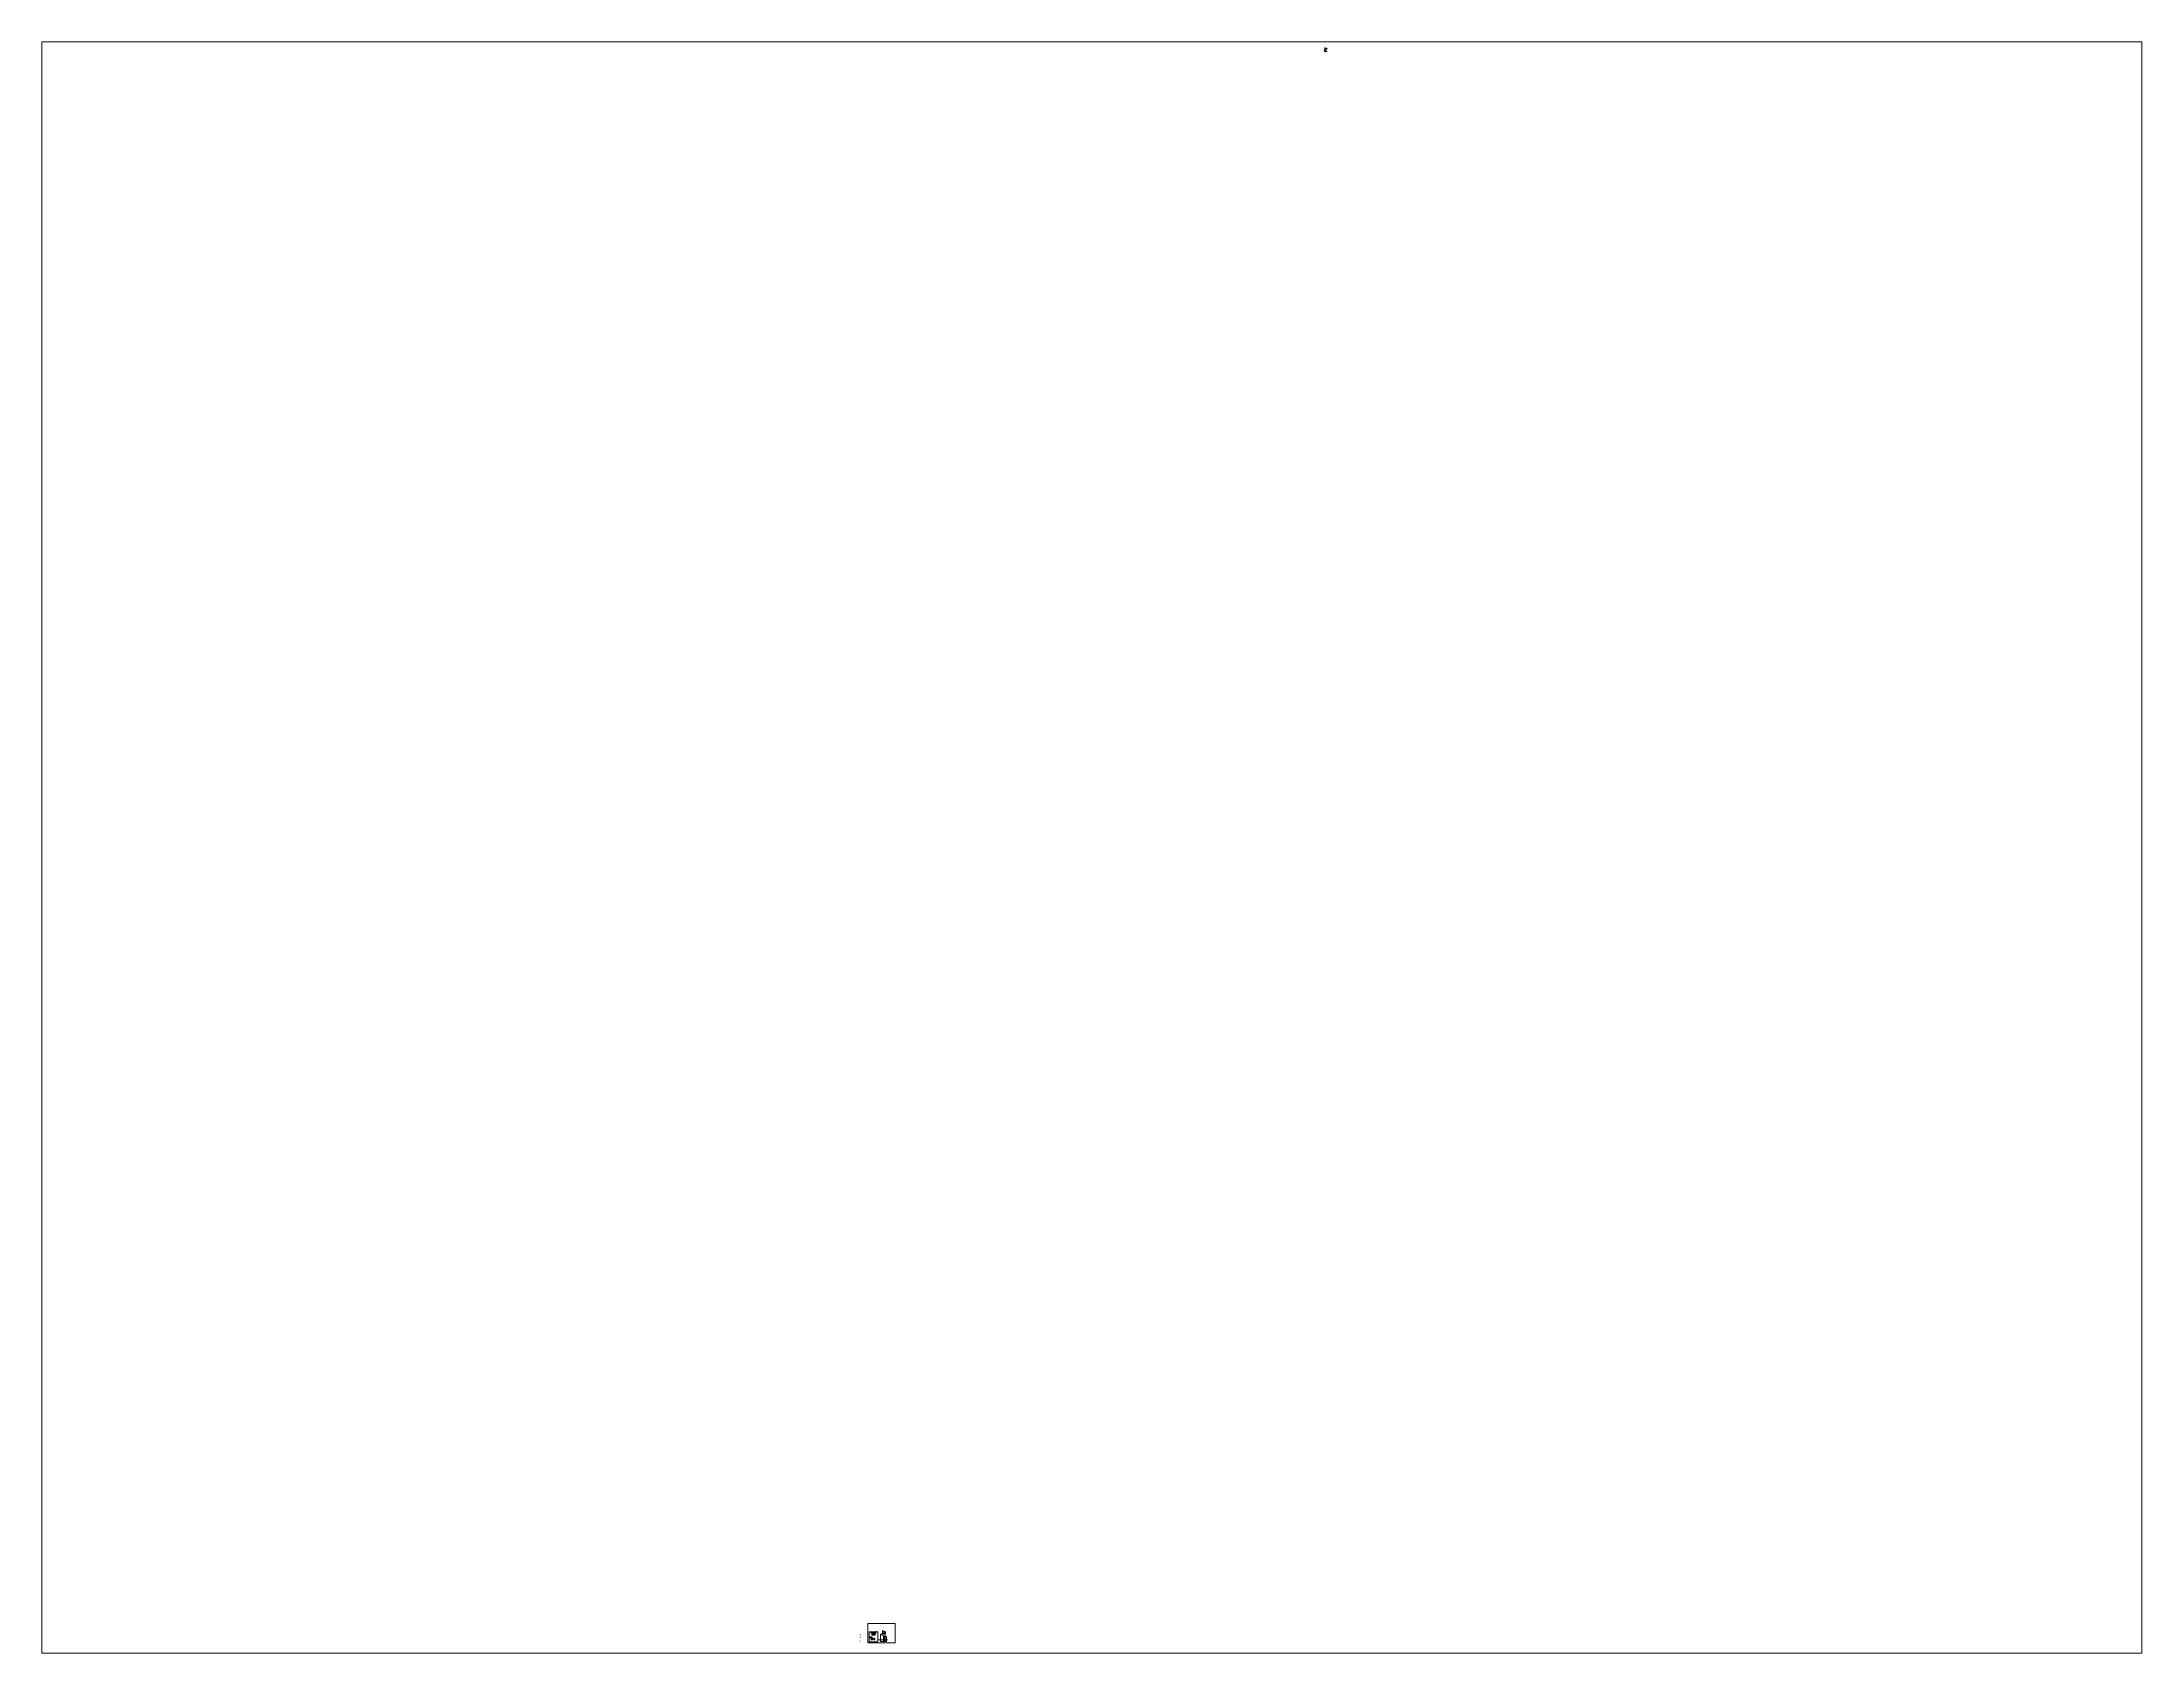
# Paper-space layout 'Layout1' of a CAD drawing. Extents: x 1.08 to 9.68, y 0.82 to 7.42.
# The model-space entities are those that its viewports show. They can reach past a viewport. Long polylines and large blocks are cut down to what shows.
import ezdxf
from ezdxf import colors
from ezdxf.entities.mleader import LeaderData, LeaderLine
from ezdxf.math import Vec2, Vec3

# ---------------------------------------------------------------- set-up
doc = ezdxf.new("R2010")
doc.units = 0
doc.header["$MEASUREMENT"] = 0
doc.header["$PDMODE"] = 35
doc.header["$PDSIZE"] = 20
for name, pattern in [('ACAD_ISO02W100', [15, 12, -3]), ('DASHDOT2', [0.7, 0.5, -0.1, 0, -0.1]), ('DASHED', [0.6, 0.5, -0.1]), ('DASHED2', [0.3, 0.25, -0.05])]:
    doc.linetypes.add(name, pattern=pattern)
doc.layers.get('0').update_dxf_attribs({"linetype": 'CONTINUOUS'})
doc.layers.add('Boundary', color=7, linetype='CONTINUOUS')
doc.layers.add('VIEWPORTS', color=7, linetype='CONTINUOUS')
doc.styles.add('Annotative', font='txt.shx', dxfattribs={"height": 200})
doc.styles.add('MtXpl_arial_ttf_shx', font='arial.ttf.shx')
doc.styles.get("Standard").update_dxf_attribs({"font": 'arial.ttf', "height": 200})

msp = doc.modelspace()

# ---------------------------------------------------------------- linework, layer by layer
at = {"color": 7, "linetype": 'Continuous', "lineweight": 0}
for p, q in [((1413033, 4937304, 491), (1417870, 4937304, 491)), ((1413053, 4940206, 491), (1413053, 4936866, 491)), ((1413053, 4940206, 491), (1417890, 4940206, 491)), ((1413054, 4937800, 491), (1417890, 4937800, 491)), ((1413474, 4939596, 491), (1413215, 4939356, 491)), ((1413631, 4940206, 491), (1413631, 4936866, 491)), ((1413995, 4939482, 491), (1413759, 4939536, 491)), ((1414169, 4939379, 491), (1413995, 4939482, 491)), ((1414167, 4940206, 491), (1414167, 4936866, 491)), ((1414445, 4939232, 491), (1414169, 4939379, 491)), ((1414647, 4939186, 491), (1414445, 4939232, 491)), ((1414667, 4940206, 491), (1414667, 4936866, 491)), ((1415166, 4940206, 491), (1415168, 4936866, 491)), ((1415646, 4940206, 491), (1415646, 4936866, 491)), ((1415957, 4940206, 491), (1415957, 4936866, 491)), ((1416497, 4940206, 491), (1416497, 4936866, 491)), ((1416969, 4940206, 491), (1416969, 4936866, 491)), ((1417155, 4939079, 491), (1417882, 4938854, 491)), ((1417890, 4940206, 491), (1417890, 4936866, 491)), ((8536, 22054), (18210, 22054)), ((8577, 27858), (8577, 21178)), ((8577, 27858), (18250, 27858)), ((8578, 23046), (18251, 23046)), ((9418, 26638), (8901, 26158)), ((9732, 27858), (9732, 21178)), ((10460, 26410), (9989, 26518)), ((10808, 26204), (10460, 26410)), ((10804, 27858), (10804, 21178)), ((11361, 25910), (10808, 26204)), ((11764, 25818), (11361, 25910)), ((11805, 27858), (11805, 21178)), ((12803, 27858), (12806, 21178)), ((13762, 27858), (13762, 21178)), ((14384, 27858), (14384, 21178)), ((15464, 27858), (15464, 21178)), ((16408, 27858), (16408, 21178)), ((16781, 25604), (18235, 25154)), ((18250, 27858), (18250, 21178)), ((56566, 6076), (28473, 6076)), ((35531, 24076), (35531, 1455)), ((35531, 24076), (35531, 1455)), ((35531, 1455), (54351, 1455)), ((51332, 26178), (37934, 26178)), ((41131, 35178), (41131, 23868)), ((41131, 35178), (41131, 23868)), ((41131, 23868), (50541, 23868)), ((44744, 19096), (44744, 1455)), ((44744, 14116), (44744, 1455)), ((45738, 32688), (45738, 23868)), ((45738, 30198), (45738, 23868)), ((46760, 32698), (46760, 23868)), ((46760, 30218), (46760, 23868)), ((46789, 19116), (46789, 1455)), ((46789, 14156), (46789, 1455)), ((48311, 32543), (48311, 23868)), ((48311, 29908), (48311, 23868)), ((49891, 18806), (49891, 1455)), ((49891, 13536), (49891, 1455)), ((50541, 30958), (50541, 23868)), ((50541, 23868), (50541, 26738)), ((54351, 15636), (54351, 1455)), ((54351, 1455), (54351, 7196))]:
    msp.add_line(p, q, dxfattribs=at)
at = {"color": 7, "linetype": 'Continuous', "lineweight": 0, "ltscale": 1000}
for p, q in [((1413053, 4936866, 491), (1417890, 4936866, 491)), ((1413913, 4932502, -453), (1413055, 4932938, -527)), ((1414330, 4932288, -442), (1413913, 4932502, -453)), ((1414816, 4932163, -451), (1414330, 4932288, -442)), ((1415171, 4932126, -478), (1414816, 4932163, -451)), ((8577, 21178), (18250, 21178)), ((10296, 12450, -1888), (8580, 13321, -2036)), ((11131, 12021, -1866), (10296, 12450, -1888)), ((12102, 11771, -1884), (11131, 12021, -1866)), ((12813, 11697, -1938), (12102, 11771, -1884))]:
    msp.add_line(p, q, dxfattribs=at)
at = {"color": 7, "linetype": 'Continuous', "lineweight": 0}
for points, elevation in [([(1416601, 4930000), (1415943, 4930384), (1415189, 4930461), (1414842, 4930785), (1414504, 4930991), (1413824, 4931302), (1413395, 4931412), (1412609, 4931577)], -7400), ([(1412639, 4931592), (1412851, 4932465), (1412950, 4932645), (1413055, 4932938), (1413182, 4933356)], -7400), ([(1416482, 4930247), (1415977, 4930516), (1415540, 4930827), (1415103, 4931172), (1414775, 4931489), (1414556, 4931656), (1414121, 4931882), (1412851, 4932465)], -7400), ([(1417147, 4930736), (1416571, 4930694), (1416034, 4930659), (1415637, 4930962), (1415251, 4931277), (1414886, 4931588), (1414886, 4931588), (1414706, 4931842), (1414203, 4932037), (1413788, 4932263), (1412950, 4932645)], -7400), ([(1413759, 4939536), (1413402, 4939453), (1413215, 4939356), (1413120, 4939211), (1413053, 4939180)], 491), ([(1413053, 4939102), (1413556, 4939107), (1413631, 4939109), (1414167, 4939098), (1414667, 4938968), (1415166, 4938842), (1415646, 4938738), (1415957, 4938686), (1416497, 4938692), (1416969, 4938673), (1417890, 4938609)], 491), ([(1413395, 4931412), (1413530, 4931763), (1413661, 4931868), (1413663, 4932074), (1413771, 4932206), (1413788, 4932263), (1413913, 4932502), (1414064, 4932764)], -7400), ([(1415493, 4930739), (1415100, 4931091), (1414763, 4931388), (1414554, 4931534), (1414028, 4931683), (1413650, 4931860)], -7400), ([(1413824, 4931302), (1414028, 4931683), (1414121, 4931882), (1414192, 4931986), (1414203, 4932037), (1414330, 4932288), (1414458, 4932613)], -7400), ([(1414488, 4930977), (1414554, 4931534), (1414556, 4931656), (1414659, 4931747), (1414706, 4931842), (1414816, 4932163), (1414936, 4932414)], -7400), ([(1414504, 4930991), (1414762, 4931389), (1414775, 4931489), (1414886, 4931588), (1415171, 4932126), (1415223, 4932499)], -7400), ([(1414647, 4939186), (1415166, 4939117), (1415611, 4939020), (1415794, 4938986), (1416497, 4939024), (1416997, 4939034)], 491), ([(1417045, 4931057), (1416613, 4931110), (1416079, 4931030), (1415712, 4931093), (1415349, 4931433), (1415502, 4931755), (1415519, 4932134), (1415171, 4932126)], -7400), ([(1415189, 4930461), (1415493, 4930739), (1415540, 4930827), (1415638, 4930962), (1415712, 4931093), (1415843, 4931313), (1415913, 4931642)], -7400), ([(1415878, 4930171), (1415943, 4930384), (1415977, 4930516), (1416034, 4930659), (1416088, 4931032), (1416034, 4931319)], -7400), ([(1416520, 4929804), (1416609, 4930019), (1416482, 4930247), (1416571, 4930694), (1416613, 4931110), (1416578, 4931414)], -7400), ([(1417241, 4930404), (1417182, 4930602), (1417147, 4930736), (1417045, 4931057), (1416941, 4931387)], -7400), ([(15672, 7446), (14356, 8214), (12849, 8368), (12153, 9016), (11479, 9428), (10118, 10050), (9261, 10270), (7688, 10599)], -15782), ([(7749, 10630), (8173, 12375), (8370, 12735), (8580, 13321), (8834, 14158)], -15782), ([(15434, 7939), (14425, 8478), (13550, 9100), (12676, 9790), (12020, 10424), (11583, 10758), (10712, 11210), (8173, 12375)], -15782), ([(16764, 8917), (15612, 8833), (14538, 8764), (13744, 9370), (12973, 10000), (12243, 10622), (12243, 10622), (11883, 11129), (10876, 11520), (10047, 11972), (8370, 12735)], -15782), ([(9261, 10270), (9530, 10971), (9792, 11181), (9796, 11594), (10012, 11858), (10047, 11972), (10296, 12450), (10598, 12974)], -15782), ([(13457, 8923), (12670, 9627), (11995, 10221), (11579, 10513), (10525, 10811), (9769, 11165)], -15782), ([(10118, 10050), (10525, 10811), (10712, 11210), (10853, 11417), (10876, 11520), (11131, 12021), (11386, 12671)], -15782), ([(11445, 9399), (11579, 10513), (11583, 10758), (11789, 10939), (11883, 11129), (12102, 11771), (12341, 12273)], -15782), ([(11479, 9428), (11994, 10223), (12020, 10424), (12243, 10622), (12813, 11697), (12917, 12444)], -15782), ([(16560, 9560), (15696, 9665), (14628, 9506), (13895, 9632), (13167, 10312), (13473, 10956), (13509, 11714), (12813, 11697)], -15782), ([(12849, 8368), (13457, 8923), (13550, 9100), (13747, 9370), (13895, 9632), (14156, 10072), (14296, 10729)], -15782), ([(14227, 7787), (14356, 8214), (14425, 8478), (14538, 8764), (14646, 9509), (14539, 10083)], -15782), ([(15511, 7053), (15687, 7483), (15434, 7939), (15612, 8833), (15696, 9665), (15626, 10273)], -15782), ([(16953, 8253), (16833, 8650), (16764, 8917), (16560, 9560), (16352, 10220)], -15782)]:
    msp.add_lwpolyline(points, dxfattribs=dict(at, elevation=elevation))
at = {"color": 7, "linetype": 'DASHED2', "lineweight": 0, "ltscale": 2000, "elevation": 491}
for points in [[(1413191, 4939175), (1413511, 4939167), (1413853, 4939118)], [(1413853, 4939118), (1414169, 4939109), (1414664, 4938999)], [(1415211, 4938870), (1414693, 4939002), (1414664, 4938999)], [(1415211, 4938870), (1416029, 4938727), (1416455, 4938720), (1417901, 4938607)]]:
    msp.add_lwpolyline(points, dxfattribs=at)
at = {"color": 7, "linetype": 'DASHDOT2', "lineweight": 0, "ltscale": 2000, "elevation": 491}
msp.add_lwpolyline([(1413474, 4939596), (1413759, 4939536), (1413995, 4939482), (1417155, 4939079)], dxfattribs=at)
at = {"color": 7, "linetype": 'Continuous', "lineweight": 0, "ltscale": 1000}
for points in [[(-3736, 57020), (80264, 57020), (80264, -2380), (-3736, -2380)], [(-43, 31110), (26638, 31110), (26638, -55), (-43, -55)]]:
    msp.add_lwpolyline(points, close=True, dxfattribs=at)
at = {"color": 7, "linetype": 'Continuous', "lineweight": 0}
for points in [[(9989, 26518), (9274, 26352), (8901, 26158), (8711, 25868), (8577, 25805)], [(8577, 25650), (9582, 25660), (9732, 25664), (10804, 25642), (11805, 25382), (12803, 25130), (13762, 24922), (14384, 24818), (15464, 24830), (16408, 24792), (18250, 24664)], [(11764, 25818), (12803, 25680), (13693, 25486), (14058, 25418), (15464, 25494), (16464, 25514)], [(35531, 24076), (44744, 19096), (46789, 19116), (49891, 18806), (54351, 15636)], [(41131, 35178), (45738, 32688), (46760, 32698), (48311, 32543), (50541, 30958)]]:
    msp.add_lwpolyline(points, dxfattribs=at)
at = {"color": 7, "linetype": 'DASHED2', "lineweight": 0, "ltscale": 2000}
for points in [[(8853, 25795), (9493, 25780), (10176, 25682)], [(10176, 25682), (10808, 25664), (11798, 25444)], [(12893, 25186), (11856, 25450), (11798, 25443)], [(12893, 25186), (14529, 24900), (15379, 24886), (18272, 24660)]]:
    msp.add_lwpolyline(points, dxfattribs=at)
at = {"color": 7, "linetype": 'DASHDOT2', "lineweight": 0, "ltscale": 2000}
msp.add_lwpolyline([(9418, 26638), (9989, 26518), (10460, 26410), (16781, 25604)], dxfattribs=at)
at = {"color": 7, "linetype": 'Continuous', "lineweight": 0}
for points in [[(1415308, 4930913, 40), (1415665, 4930632, 127), (1415987, 4930382, 274), (1416238, 4930191, 377), (1416484, 4930042, 431), (1416839, 4930118, 348), (1417016, 4930256, 251), (1417101, 4930398, 186), (1417178, 4930602, 68)], [(13086, 9271, -902), (13801, 8710, -728), (14444, 8210, -434), (14946, 7827, -228), (15438, 7529, -120), (16149, 7683, -286), (16503, 7957, -480), (16672, 8242, -610), (16826, 8650, -846)]]:
    msp.add_polyline3d(points, dxfattribs=at)
for p in [(1412851, 4932465, -498), (1412950, 4932645, -496), (1413055, 4932938, -527), (1413182, 4933356, -844), (1413395, 4931412, 149), (1413530, 4931763, -71), (1413650, 4931860, -129), (1413663, 4932074, -438), (1413771, 4932206, -436), (1413788, 4932263, -432), (1413824, 4931302, 175), (1413913, 4932502, -453), (1414028, 4931683, -81), (1414064, 4932764, -666), (1414121, 4931882, -404), (1414192, 4931986, -400), (1414203, 4932037, -413), (1414330, 4932288, -442), (1414458, 4932613, -669), (1414488, 4930977, 225), (1414504, 4930991, 219), (1414554, 4931534, -119), (1414556, 4931656, -378), (1414659, 4931747, -398), (1414706, 4931842, -419), (1414762, 4931389, -85), (1414763, 4931388, -86), (1414775, 4931489, -334), (1414816, 4932163, -451), (1414842, 4930785, 248), (1414886, 4931588, -367), (1414886, 4931583, -360), (1414936, 4932414, -657), (1415100, 4931091, 12), (1415103, 4931172, -235), (1415171, 4932126, -478), (1415189, 4930461, 338), (1415223, 4932499, -720), (1415251, 4931277, -263), (1415349, 4931433, -266), (1415464, 4931585, -331), (1415493, 4930739, 81), (1415502, 4931755, -486), (1415519, 4932134, -520), (1415540, 4930827, -106), (1415557, 4932362, -667), (1415637, 4930962, -148), (1415638, 4930962, -137), (1415712, 4931093, -103), (1415843, 4931313, -197), (1415878, 4930171, 392), (1415913, 4931642, -388), (1415943, 4930384, 272), (1415977, 4930516, 4), (1416034, 4931319, -181), (1416036, 4930657, -7), (1416079, 4931030, -27), (1416238, 4930191, 377), (1416482, 4930247, 39), (1416484, 4930042, 431), (1416520, 4929804, 534), (1416571, 4930694, 4), (1416578, 4931414, -45), (1416606, 4930007, 432), (1416613, 4931110, -20), (1416839, 4930118, 348), (1416941, 4931387, -199), (1417016, 4930256, 251), (1417045, 4931057, -48), (1417045, 4931057, -48), (1417101, 4930398, 186), (1417147, 4930736, -3), (1417182, 4930602, 74), (1417241, 4930404, 178), (7721, 10583, -982), (8173, 12375, -1978), (8370, 12735, -1974), (8580, 13321, -2036), (8834, 14158, -2670), (9261, 10270, -684), (9530, 10971, -1124), (9769, 11165, -1240), (9796, 11594, -1858), (10012, 11858, -1854), (10047, 11972, -1846), (10118, 10050, -632), (10296, 12450, -1888), (10525, 10811, -1144), (10598, 12974, -2314), (10712, 11210, -1790), (10853, 11417, -1782), (10876, 11520, -1808), (11131, 12021, -1866), (11386, 12671, -2320), (11445, 9399, -532), (11479, 9428, -544), (11579, 10513, -1220), (11583, 10758, -1738), (11789, 10939, -1778), (11883, 11129, -1820), (11994, 10223, -1152), (11995, 10221, -1154), (12020, 10424, -1650), (12102, 11771, -1884), (12153, 9016, -486), (12242, 10612, -1702), (12243, 10622, -1716), (12341, 12273, -2296), (12670, 9627, -958), (12676, 9790, -1452), (12813, 11697, -1938), (12849, 8368, -306), (12917, 12444, -2422), (12973, 10000, -1508), (13167, 10312, -1514), (13397, 10615, -1644), (13457, 8923, -820), (13473, 10956, -1954), (13509, 11714, -2022), (13550, 9100, -1194), (13584, 12169, -2316), (13744, 9370, -1278), (13747, 9370, -1256), (13895, 9632, -1188), (14156, 10072, -1376), (14227, 7787, -198), (14296, 10729, -1758), (14356, 8214, -438), (14425, 8478, -974), (14539, 10083, -1344), (14542, 8760, -996), (14628, 9506, -1036), (14946, 7827, -228), (15434, 7939, -904), (15438, 7529, -120), (15511, 7053, 86), (15612, 8833, -974), (15626, 10273, -1072), (15683, 7459, -118), (15696, 9665, -1022), (16149, 7683, -286), (16352, 10220, -1380), (16503, 7957, -480), (16560, 9560, -1078), (16560, 9560, -1078), (16672, 8242, -610), (16764, 8917, -988), (16833, 8650, -834), (16953, 8253, -626), (35531, 24076), (35531, 24076), (41131, 35178), (41131, 35178), (44744, 19096), (45738, 32688), (46760, 32698), (46789, 19116), (48311, 32543), (49891, 18806), (50541, 30958), (54351, 15636)]:
    msp.add_point(p, dxfattribs=at)
at = {"layer": 'Boundary', "color": 7, "linetype": 'DASHED', "lineweight": 0, "ltscale": 2000}
for points, elevation in [([(1410315, 4933363), (1411312, 4932820), (1416774, 4929891), (1418236, 4931974)], -7400), ([(3100, 14172), (5095, 13086), (16019, 7227), (18943, 11394)], -15782)]:
    msp.add_lwpolyline(points, dxfattribs=dict(at, elevation=elevation))
at = {"layer": 'Boundary', "color": 7, "linetype": 'Continuous', "lineweight": 0}
for p in [(1411311, 4932822, -7400), (1411312, 4932820, -7400), (1416774, 4929891, -7400), (1416774, 4929891, -7400), (1416774, 4929889, -7400), (152, 20, -79), (5093, 13089, -15782), (5095, 13086, -15782), (16018, 7228, -15782), (16019, 7227, -15782), (16018, 7224, -15782)]:
    msp.add_point(p, dxfattribs=at)
at = {"layer": 'VIEWPORTS', "color": 7, "lineweight": 0}
for p, q in [((1409729, 4932364, 491), (1409716, 4932430, 491)), ((1578, 12483), (1928, 12173)), ((1928, 12173), (1902, 12306))]:
    msp.add_line(p, q, dxfattribs=at)
at = {"layer": 'VIEWPORTS', "color": 7, "linetype": 'ACAD_ISO02W100', "lineweight": 0}
for p, q in [((1409716, 4932430, 491), (1410138, 4932186, 491)), ((1413824, 4939411, 491), (1413824, 4938917, 491)), ((1578, 12483), (1804, 12359)), ((1804, 12359), (1578, 12483)), ((10119, 26268), (10119, 25280))]:
    msp.add_line(p, q, dxfattribs=at)
for points, elevation in [([(1414842, 4930785), (1415100, 4931091), (1415103, 4931172), (1415251, 4931277), (1415349, 4931433), (1415464, 4931585), (1415502, 4931755), (1415519, 4932134), (1415557, 4932362)], 248), ([(12153, 9016), (12670, 9627), (12676, 9790), (12973, 10000), (13167, 10312), (13397, 10615), (13473, 10956), (13509, 11714), (13584, 12169)], -486)]:
    msp.add_lwpolyline(points, dxfattribs=dict(at, elevation=elevation))
at = {"layer": 'VIEWPORTS', "color": 7, "lineweight": 0}
msp.add_lwpolyline([(1578, 12483), (2802, 11814)], dxfattribs=at)

# ---------------------------------------------------------------- texts
at = {"color": 7, "linetype": 'Continuous', "lineweight": 0, "ltscale": 1000, "style": 'Annotative'}
for height, p in [(150, (1409714, 4932540, 491)), (300, (1899, 12525))]:
    msp.add_text('N', height=height, rotation=61.3398072, dxfattribs=at).set_placement(p)
at = {"color": 7, "linetype": 'ACAD_ISO02W100', "lineweight": 0}
for s, height, p in [('P4                00.00', 100, (1413053, 4936866, 491)), ('P1-A             5.78', 100, (1413631, 4936866, 491)), ('P2                11.18', 100, (1414167, 4936866, 491)), ('P2-A             16.14', 100, (1414667, 4936866, 491)), ('P2-B             21.13', 100, (1415168, 4936866, 491)), ('P2-C            25.92', 100, (1415646, 4936866, 491)), ('P3                29.04', 100, (1415957, 4936866, 491)), ('P3-A             34.43', 100, (1416497, 4936866, 491)), ('P3-B             39.16', 100, (1416969, 4936866, 491)), ('P4                48.37', 100, (1417890, 4936866, 491)), ('P4                00.00', 200, (8577, 21178)), ('P1-A             5.78', 200, (9732, 21178)), ('P2                11.18', 200, (10804, 21178)), ('P2-A             16.14', 200, (11805, 21178)), ('P2-B             21.13', 200, (12806, 21178)), ('P2-C            25.92', 200, (13762, 21178)), ('P3                29.04', 200, (14384, 21178)), ('P3-A             34.43', 200, (15464, 21178)), ('P3-B             39.16', 200, (16408, 21178)), ('P4                48.37', 200, (18250, 21178))]:
    msp.add_text(s, height=height, rotation=90, dxfattribs=at).set_placement(p)
at = {"color": 7, "linetype": 'Continuous', "lineweight": 0}
for s, height, p in [('P1', 100, (1413127, 4932564, -7400)), ('P1-A', 100, (1413931, 4932185, -7400)), ('P2', 100, (1414402, 4931960, -7400)), ('P2-A', 100, (1414815, 4931689, -7400)), ('P2-B', 100, (1415022, 4931472, -7400)), ('P2-C', 100, (1415251, 4931277, 491)), ('P3', 100, (1415638, 4930962, -137)), ('P3A', 100, (1416036, 4930657, -7)), ('P3B', 100, (1416571, 4930694, 4)), ('P4', 100, (1417147, 4930736, -3)), ('P1', 200, (8725, 12573, -15782)), ('P1-A', 200, (10333, 11816, -15782)), ('P2', 200, (11275, 11365, -15782)), ('P2-A', 200, (12100, 10823, -15782)), ('P2-B', 200, (12515, 10390, -15782)), ('P2-C', 200, (12973, 10000)), ('P3', 200, (13747, 9370, -1256)), ('P3A', 200, (14542, 8760, -996)), ('P3B', 200, (15612, 8833, -974)), ('P4', 200, (16764, 8917, -988))]:
    msp.add_text(s, height=height, rotation=90, dxfattribs=at).set_placement(p)
at = {"color": 7, "linetype": 'Continuous', "lineweight": 0, "style": 'MtXpl_arial_ttf_shx'}
for s, height, p in [('CORNER PEG', 25, (1413331, 4939683, 491)), ('CORNER PEG', 50, (9131, 26812)), ('RL 56.00', 1000, (28053, 6076)), ('RL 56.00', 500, (37392, 26178))]:
    msp.add_text(s, height=height, dxfattribs=at).set_placement(p)
for s, height, p in [('0.00', 916.7, (35531, 1455)), ('0.00', 458.3, (41131, 23868)), ('9.21', 916.7, (44744, 1455)), ('9.21', 458.3, (45738, 23868)), ('11.26', 916.7, (46789, 1455)), ('11.26', 458.3, (46760, 23868)), ('14.36', 458.3, (48311, 23868)), ('14.36', 916.7, (49891, 1455)), ('18.82', 458.3, (50541, 23868)), ('18.82', 916.7, (54351, 1455))]:
    msp.add_text(s, height=height, rotation=90, dxfattribs=at).set_placement(p)
at = {"color": 7, "linetype": 'Continuous', "lineweight": 0, "attachment_point": 1}
for s, width, gutter_width, heights, insert, char_height in [('PLAN VIEW TOP PLATFORM', 3544.72, 100, [20], (1413374, 4928660, -7400), 100), ('POINT^INORTHING^IEASTING^IELEVATION^ICODE\\P3^I4931536.07 ^I1412657.56 ^I73.97 ^IP1\\P4^I4931541.80 ^I1412648.01 ^I73.93 ^IP2\\P6^I4931575.78 ^I1412634.13 ^I69.04 ^IP4\\P9^I4931558.62 ^I1412642.98 ^I70.02 ^IP3-2\\P10^I4931538.57 ^I1412653.20 ^I74.02 ^IP1A\\P11^I4931538.54 ^I1412653.17 ^I74.01 ^IP1A\\P12^I4931539.03 ^I1412652.60 ^I74.04 ^IP1A-NEW-VSD-.2\\P13^I4931546.58 ^I1412646.50 ^I72.63 ^IP2-A\\P14^I4931546.59 ^I1412646.49 ^I72.52 ^IP2-A-GND\\P15^I4931551.38 ^I1412645.14 ^I71.37 ^IP2-B\\P16^I4931555.98 ^I1412643.90 ^I70.40 ^IP2-C\\P17^I4931556.02 ^I1412643.93 ^I70.33 ^IP2-C-GND\\P18^I4931563.17 ^I1412640.53 ^I69.98 ^IP3-A\\P19^I4931563.14 ^I1412640.54 ^I69.92 ^IP3-A-GND\\P20^I4931567.48 ^I1412638.34 ^I69.64 ^IP3-B\\P21^I4931563.26 ^I1412640.52 ^I70.00 ^IP3-A-NEW\\P22^I4931563.30 ^I1412640.50 ^I69.90 ^IP3-A-NEW-GND\\P23^I4931574.87 ^I1412632.29 ^I69.02 ^IP4-CS-BB\\P24^I4931568.83 ^I1412625.30 ^I74.00 ^IP4-CS-TB\\P25^I4931577.58 ^I1412636.67 ^I68.73 ^IP4-CS-TB2\\P26^I4931580.28 ^I1412640.11 ^I65.56 ^IP4-CS-ON BANK\\P27^I4931563.13 ^I1412630.71 ^I75.49 ^IP3B-CS-TB\\P28^I4931565.23 ^I1412633.82 ^I73.29 ^IP3B-CS-SH\\P29^I4931565.34 ^I1412635.36 ^I72.71 ^IP3B-CS-TB2\\P30^I4931567.02 ^I1412636.70 ^I69.62 ^IP3B-CS-BB-EDGE ROAD\\P31^I4931567.85 ^I1412638.81 ^I69.68 ^IP3B-CS-CL\\P32^I4931569.09 ^I1412641.20 ^I69.47 ^IP3B-CS-TB3\\P33^I4931570.37 ^I1412643.94 ^I67.34 ^IP3B-CS-SH\\P34^I4931559.77 ^I1412633.59 ^I75.75 ^IP3A-TB\\P35^I4931561.72 ^I1412637.44 ^I73.19 ^IP3A-TOP CUT\\P36^I4931553.30 ^I1412637.16 ^I76.25 ^IP3-TB\\P37^I4931549.70 ^I1412638.96 ^I76.48 ^IP2B-TB\\P38^I4931545.05 ^I1412639.95 ^I77.38 ^IP2A-TB\\P39^I4931545.58 ^I1412644.03 ^I74.81 ^IP2A-TOP CUT\\P40^I4931550.72 ^I1412642.83 ^I74.12 ^IP2B-TOP CUT\\P41^I4931555.10 ^I1412641.77 ^I73.15 ^IP2C-TOP CUT\\P42^I4931555.09 ^I1412641.77 ^I73.14 ^IP2C-TOP CUT\\P43^I4931553.32 ^I1412637.38 ^I76.19 ^IP2C-TB\\P44^I4931557.48 ^I1412640.90 ^I72.81 ^IP3-TOP CUT\\P45^I4931563.62 ^I1412640.91 ^I69.87 ^IP3A-CL\\P46^I4931564.94 ^I1412643.39 ^I69.58 ^IP3A-TB\\P47^I4931566.87 ^I1412646.30 ^I67.31 ^IP3A-SH AT RIMU\\P48^I4931559.13 ^I1412643.91 ^I69.81 ^IP3 CL\\P49^I4931561.13 ^I1412646.65 ^I69.49 ^IP3 TB\\P50^I4931562.50 ^I1412649.07 ^I67.43 ^IP3 SH\\P52^I4931562.82 ^I1412639.35 ^I69.96 ^IP3A-BB-EDGE ROAD\\P53^I4931558.47 ^I1412641.62 ^I70.22 ^IP3-BB-EDGE ROAD\\P54^I4931555.85 ^I1412642.45 ^I70.66 ^IP2C-BB-EDGE ROAD\\P56^I4931551.37 ^I1412643.32 ^I71.65 ^IP2B-BB-EDGE ROAD\\P57^I4931552.10 ^I1412646.83 ^I71.34 ^IP2B-TB2-EDGE ROAD\\P58^I4931552.68 ^I1412648.64 ^I70.69 ^IP2B-TB2\\P59^I4931553.86 ^I1412649.93 ^I69.14 ^IP2B-BB-EDGE ROAD\\P60^I4931556.86 ^I1412652.25 ^I68.80 ^IP2B-TB-EDGE ROAD\\P61^I4931558.51 ^I1412653.86 ^I67.33 ^ISH\\P62^I4931558.79 ^I1412649.35 ^I69.22 ^IP2C-TB-EDGE ROAD\\P63^I4931561.55 ^I1412651.92 ^I66.80 ^IP2C-SH\\P64^I4931563.50 ^I1412648.59 ^I67.54 ^IP3-SH\\P66^I4931546.04 ^I1412644.92 ^I72.94 ^IP2A-BB-EDGE RD\\P67^I4931547.23 ^I1412647.86 ^I72.97 ^IP2A-TB-EDGE RD\\P68^I4931548.28 ^I1412650.19 ^I72.03 ^IP2A-SH\\P69^I4931550.57 ^I1412652.65 ^I70.12 ^IP2A-TB\\P73^I4931540.98 ^I1412646.72 ^I74.04 ^IP2-BOT CUT\\P74^I4931544.61 ^I1412650.50 ^I73.73 ^IP2-TB\\P75^I4931540.54 ^I1412651.77 ^I74.18 ^ICONROL STAKE\\P76^I4931547.23 ^I1412651.79 ^I72.19 ^IP2 SH\\P77^I4931535.88 ^I1412649.31 ^I74.39 ^IP1A-BB\\P78^I4931542.20 ^I1412655.33 ^I73.80 ^IP1A-TB\\P79^I4931544.89 ^I1412656.79 ^I73.55 ^IP1A-SH\\P80^I4931532.81 ^I1412656.43 ^I75.78 ^IP1-SH\\P81^I4931534.78 ^I1412657.08 ^I74.74 ^IP1-TOP CUT\\P82^I4931539.29 ^I1412658.57 ^I73.52 ^IP1-TB\\P83^I4931539.29 ^I1412658.57 ^I73.52 ^IP1-TB\\P84^I4931542.59 ^I1412659.61 ^I72.01 ^IP1-SH\\P85^I4931530.76 ^I1412649.49 ^I78.91 ^ICORNER PEG\\P86^I4931532.03 ^I1412647.08 ^I79.34 ^IP1A-SH\\P87^I4931533.20 ^I1412648.95 ^I78.32 ^IP1A-TB\\P88^I4931538.72 ^I1412643.93 ^I77.92 ^IP2-SH\\P89^I4931540.10 ^I1412645.68 ^I76.72 ^IP2-TB', 6533.35, 200, [0], (-31400, 27878, -15782), 200), ('^IP4^I24^I4931568.83 ^I1412625.30 ^I74.00 ^IP4-CS-TB^I^I0.00 \\P^I^I23^I4931574.87 ^I1412632.29 ^I69.02 ^IP4-CS-BB^I^I9.21 \\P^I^I6^I4931575.78 ^I1412634.13 ^I69.04 ^IP4^I^I^I11.26 \\P^I^I25^I4931577.58 ^I1412636.67 ^I68.73 ^IP4-CS-TB2^I^I14.36 \\P^I^I26^I4931580.28 ^I1412640.11 ^I65.56 ^IP4-CS-ON BANK^I18.82 ', 11587.58, 2500, [0], (-1226, 35105), 200), ('PLAN VIEW TOP PLATFORM', 7089.44, 200, [40], (9218, 4766, -15782), 200), ('^IP4^I24^I4931568.83 ^I1412625.30 ^I74.00 ^IP4-CS-TB^I^I0.00 \\P^I^I23^I4931574.87 ^I1412632.29 ^I69.02 ^IP4-CS-BB^I^I9.21 \\P^I^I6^I4931575.78 ^I1412634.13 ^I69.04 ^IP4^I^I^I11.26 \\P^I^I25^I4931577.58 ^I1412636.67 ^I68.73 ^IP4-CS-TB2^I^I14.36 \\P^I^I26^I4931580.28 ^I1412640.11 ^I65.56 ^IP4-CS-ON BANK^I18.82 ', 20462.65, 5000, [0], (10362, 35105), 400), ('Profile P4', 8744.6, 12.5, [0], (43059, 227), 400), ('CH 88888', 4372.3, 6.25, [0], (45197, 21798), 200), ('Profile P4', 4372.3, 6.25, [0], (45197, 23238), 200), ('CH 88888', 8744.6, 12.5, [0], (43040, -660), 400)]:
    msp.add_mtext_dynamic_manual_height_columns(s, width=width, gutter_width=gutter_width, heights=heights, dxfattribs=dict(at, insert=insert, char_height=char_height))
at = {"color": 7, "linetype": 'Continuous', "lineweight": 0, "insert": (-30690, 34676), "char_height": 200, "width": 9884.65, "attachment_point": 1}
msp.add_mtext('Size^Imillimeters^Iinches\\PA1^I594 x 841mm^I23.4 x 33.1 inch\\PA2 link^I420 x 594mm^I16.5 x 23.4 inch\\PA3 link^I297 x 420mm^I11.7 x 16.5 inch\\PA4 link^I210 x 297mm^I8.3 x 11.7 inch', dxfattribs=at)

# ---------------------------------------------------------------- leaders
at = {"color": 7, "linetype": 'Continuous', "lineweight": 0, "ltscale": 1000}
ml = msp.add_multileader_mtext('Standard', dxfattribs=at)
ml.set_content('Pegged Baseline', color=7, style='MtXpl_arial_ttf_shx')
ml.set_leader_properties()
ml.build(insert=Vec2(0, 0))
ml.multileader.update_dxf_attribs({"text_right_attachment_type": 6, "dogleg_length": 0.36, "arrow_head_size": 18})
ctx = ml.context
ctx.base_point, ctx.char_height, ctx.arrow_head_size, ctx.landing_gap_size, ctx.plane_origin, ctx.plane_x_axis, ctx.plane_y_axis = Vec3(1410103, 4933997, -7400), 150, 18, 9, Vec3(1412415, 4934061, -7400), Vec3(0.99999899, -0.00142316), Vec3(0.00142316, 0.99999899)
ctx.right_attachment, ctx.text_align_type = 6, 2
notes = []
notes.append((ctx, [(0, (1, 1, 0), (1411727, 4933898, -7400), (-0.99999899, 0.00142316), 36, [(0, [(1412798, 4932702, -7400)], 0, [])])]))
ctx.mtext.insert, ctx.mtext.text_direction, ctx.mtext.rotation, ctx.mtext.alignment, ctx.mtext.flow_direction = Vec3(1411682, 4934091, -7400), Vec3(0.99999899, -0.00142316), 6.28176215, 3, 5
ml = msp.add_multileader_mtext('Standard', dxfattribs=at)
ml.set_content('WaterTank', color=7, style='MtXpl_arial_ttf_shx')
ml.set_leader_properties()
ml.build(insert=Vec2(0, 0))
ml.multileader.update_dxf_attribs({"text_right_attachment_type": 6, "dogleg_length": 72, "arrow_head_size": 18})
ctx = ml.context
ctx.base_point, ctx.char_height, ctx.arrow_head_size, ctx.landing_gap_size, ctx.plane_origin = Vec3(1410682, 4940412, 491), 150, 18, 9, Vec3(1412880, 4939804, 491)
ctx.right_attachment, ctx.text_align_type = 6, 2
notes.append((ctx, [(0, (1, 1, 0), (1411746, 4940308, 491), (-1, 0), 36, [(0, [(1413824, 4939411, 491)], 0, [])])]))
ctx.mtext.insert, ctx.mtext.alignment, ctx.mtext.flow_direction = Vec3(1411701, 4940488, 491), 3, 5
ml = msp.add_multileader_mtext('Standard', dxfattribs=at)
ml.set_content('TOP BANK L', color=7, style='MtXpl_arial_ttf_shx')
ml.set_leader_properties()
ml.build(insert=Vec2(0, 0))
ml.multileader.update_dxf_attribs({"text_right_attachment_type": 6, "dogleg_length": 72, "arrow_head_size": 18})
ctx = ml.context
ctx.base_point, ctx.char_height, ctx.arrow_head_size, ctx.landing_gap_size, ctx.plane_origin, ctx.plane_x_axis, ctx.plane_y_axis = Vec3(1411190, 4929870, -7400), 150, 18, 9, Vec3(1412899, 4931516, -7400), Vec3(0.81916037, 0.57356454), Vec3(-0.57356454, 0.81916037)
ctx.right_attachment, ctx.text_align_type = 6, 2
notes.append((ctx, [(0, (1, 1, 0), (1412278, 4930505, -7400), (-0.81916037, -0.57356454), 36, [(0, [(1412899, 4931516, -7400)], 0, [])])]))
ctx.mtext.insert, ctx.mtext.text_direction, ctx.mtext.rotation, ctx.mtext.alignment, ctx.mtext.flow_direction = Vec3(1412138, 4930627, -7400), Vec3(0.81916037, 0.57356454), 0.61085072, 3, 5
ml = msp.add_multileader_mtext('Standard', dxfattribs=at)
ml.set_content('Bdy', color=7, style='MtXpl_arial_ttf_shx')
ml.set_leader_properties()
ml.build(insert=Vec2(0, 0))
ml.multileader.update_dxf_attribs({"text_right_attachment_type": 6, "dogleg_length": 72, "arrow_head_size": 18})
ctx = ml.context
ctx.base_point, ctx.char_height, ctx.arrow_head_size, ctx.landing_gap_size, ctx.plane_origin, ctx.plane_x_axis, ctx.plane_y_axis = Vec3(1411193, 4932188, -7400), 150, 18, 9, Vec3(1412376, 4932250, -7400), Vec3(0.99999899, -0.00142316), Vec3(0.00142316, 0.99999899)
ctx.right_attachment, ctx.text_align_type = 6, 2
notes.append((ctx, [(0, (1, 1, 0), (1411612, 4932090, -7400), (-0.99999899, 0.00142316), 36, [(0, [(1412376, 4932250, -7400)], 0, [])])]))
ctx.mtext.insert, ctx.mtext.text_direction, ctx.mtext.rotation, ctx.mtext.alignment, ctx.mtext.flow_direction = Vec3(1411567, 4932285, -7400), Vec3(0.99999899, -0.00142316), 6.28176215, 3, 5
ml = msp.add_multileader_mtext('Standard', dxfattribs=at)
ml.set_content('TOPCUT', color=7, style='MtXpl_arial_ttf_shx')
ml.set_leader_properties()
ml.build(insert=Vec2(0, 0))
ml.multileader.update_dxf_attribs({"text_right_attachment_type": 6, "dogleg_length": 72, "arrow_head_size": 18})
ctx = ml.context
ctx.base_point, ctx.char_height, ctx.arrow_head_size, ctx.landing_gap_size, ctx.plane_origin, ctx.plane_x_axis, ctx.plane_y_axis = Vec3(1411790, 4929462, -7400), 150, 18, 9, Vec3(1413904, 4931741, -7400), Vec3(0.81916037, 0.57356454), Vec3(-0.57356454, 0.81916037)
ctx.right_attachment, ctx.text_align_type = 6, 2
notes.append((ctx, [(0, (1, 1, 0), (1412808, 4930048, -7400), (-0.81916037, -0.57356454), 297, [(0, [(1413904, 4931741, -7400)], 0, [])])]))
ctx.mtext.insert, ctx.mtext.text_direction, ctx.mtext.rotation, ctx.mtext.width, ctx.mtext.defined_height, ctx.mtext.alignment, ctx.mtext.flow_direction = Vec3(1412454, 4930020, -7400), Vec3(0.81916037, 0.57356454), 0.61085072, 823.01, 365, 3, 5
ml = msp.add_multileader_mtext('Standard', dxfattribs=at)
ml.set_content('BOTTOM CUT', color=7, style='MtXpl_arial_ttf_shx')
ml.set_leader_properties()
ml.build(insert=Vec2(0, 0))
ml.multileader.update_dxf_attribs({"text_right_attachment_type": 6, "dogleg_length": 72, "arrow_head_size": 18})
ctx = ml.context
ctx.base_point, ctx.char_height, ctx.arrow_head_size, ctx.landing_gap_size, ctx.plane_origin, ctx.plane_x_axis, ctx.plane_y_axis = Vec3(1412170, 4928938, -7400), 150, 18, 9, Vec3(1414038, 4930696, -7400), Vec3(0.81916037, 0.57356454), Vec3(-0.57356454, 0.81916037)
ctx.right_attachment, ctx.text_align_type = 6, 2
notes.append((ctx, [(0, (1, 1, 0), (1413417, 4929685, -7400), (-0.81916037, -0.57356454), 36, [(0, [(1414394, 4931579, -7400)], 0, [])])]))
ctx.mtext.insert, ctx.mtext.text_direction, ctx.mtext.rotation, ctx.mtext.alignment, ctx.mtext.flow_direction = Vec3(1413277, 4929807, -7400), Vec3(0.81916037, 0.57356454), 0.61085072, 3, 5
ml = msp.add_multileader_mtext('Standard', dxfattribs=at)
ml.set_content('TOP BANK  R', color=7, style='MtXpl_arial_ttf_shx')
ml.set_leader_properties()
ml.build(insert=Vec2(0, 0))
ml.multileader.update_dxf_attribs({"text_right_attachment_type": 6, "dogleg_length": 72, "arrow_head_size": 18})
ctx = ml.context
ctx.base_point, ctx.char_height, ctx.arrow_head_size, ctx.landing_gap_size, ctx.plane_origin, ctx.plane_x_axis, ctx.plane_y_axis = Vec3(1412514, 4934247, -7400), 150, 18, 9, Vec3(1414988, 4935111, -7400), Vec3(0.81916037, 0.57356454), Vec3(-0.57356454, 0.81916037)
ctx.right_attachment = 6
notes.append((ctx, [(1, (1, 1, 0), (1412485, 4934226, -7400), (0.81916037, 0.57356454), 36, [(0, [(1413508, 4932708, -7400)], 0, [])])]))
ctx.mtext.insert, ctx.mtext.text_direction, ctx.mtext.rotation, ctx.mtext.flow_direction = Vec3(1412478, 4934314, -7400), Vec3(0.81916037, 0.57356454), 0.61085072, 5
ml = msp.add_multileader_mtext('Standard', dxfattribs=at)
ml.set_content('CornerPost', color=7, style='MtXpl_arial_ttf_shx')
ml.set_leader_properties()
ml.build(insert=Vec2(0, 0))
ml.multileader.update_dxf_attribs({"text_right_attachment_type": 6, "dogleg_length": 72, "arrow_head_size": 18})
ctx = ml.context
ctx.base_point, ctx.char_height, ctx.arrow_head_size, ctx.landing_gap_size, ctx.plane_origin, ctx.plane_x_axis, ctx.plane_y_axis = Vec3(1417341, 4929079, -7400), 150, 18, 9, Vec3(1418798, 4930579, -7400), Vec3(0.99999899, -0.00142316), Vec3(0.00142316, 0.99999899)
ctx.right_attachment = 6
notes.append((ctx, [(1, (1, 1, 0), (1417305, 4929079, -7400), (0.99999899, -0.00142316), 36, [(0, [(1416774, 4929889, -7400)], 0, [])])]))
ctx.mtext.insert, ctx.mtext.text_direction, ctx.mtext.rotation, ctx.mtext.flow_direction = Vec3(1417350, 4929155, -7400), Vec3(0.99999899, -0.00142316), 6.28176215, 5
ml = msp.add_multileader_mtext('Standard', dxfattribs=at)
ml.set_content('Bdy', color=7, style='MtXpl_arial_ttf_shx')
ml.set_leader_properties()
ml.build(insert=Vec2(0, 0))
ml.multileader.update_dxf_attribs({"text_right_attachment_type": 6, "dogleg_length": 72, "arrow_head_size": 18})
ctx = ml.context
ctx.base_point, ctx.char_height, ctx.arrow_head_size, ctx.landing_gap_size, ctx.plane_origin, ctx.plane_x_axis, ctx.plane_y_axis = Vec3(1417567, 4929471, -7400), 150, 18, 9, Vec3(1418857, 4930803, -7400), Vec3(0.99999899, -0.00142316), Vec3(0.00142316, 0.99999899)
ctx.right_attachment = 6
notes.append((ctx, [(1, (1, 1, 0), (1417531, 4929471, -7400), (0.99999899, -0.00142316), 36, [(0, [(1416857, 4930008, -7400)], 0, [])])]))
ctx.mtext.insert, ctx.mtext.text_direction, ctx.mtext.rotation, ctx.mtext.flow_direction = Vec3(1417577, 4929568, -7400), Vec3(0.99999899, -0.00142316), 6.28176215, 5
ml = msp.add_multileader_mtext('Standard', dxfattribs=at)
ml.set_content('Overlooming End', color=7, style='MtXpl_arial_ttf_shx')
ml.set_leader_properties()
ml.build(insert=Vec2(0, 0))
ml.multileader.update_dxf_attribs({"text_right_attachment_type": 6, "dogleg_length": 72, "arrow_head_size": 18})
ctx = ml.context
ctx.base_point, ctx.char_height, ctx.arrow_head_size, ctx.landing_gap_size, ctx.plane_origin = Vec3(1419681, 4940794, 491), 150, 18, 9, Vec3(1420607, 4939952, 491)
ctx.right_attachment = 6
notes.append((ctx, [(1, (1, 1, 0), (1419645, 4940794, 491), (1, 0), 36, [(0, [(1418315, 4938621, 491)], 0, [])])]))
ctx.mtext.insert, ctx.mtext.flow_direction = Vec3(1419690, 4940891, 491), 5
ml = msp.add_multileader_mtext('Standard', dxfattribs=at)
ml.set_content('Pegged Baseline', color=7, style='MtXpl_arial_ttf_shx')
ml.set_leader_properties()
ml.build(insert=Vec2(0, 0))
ml.multileader.update_dxf_attribs({"text_right_attachment_type": 6, "dogleg_length": 0.36, "arrow_head_size": 36})
ctx = ml.context
ctx.base_point, ctx.char_height, ctx.arrow_head_size, ctx.landing_gap_size, ctx.plane_origin, ctx.plane_x_axis, ctx.plane_y_axis = Vec3(2676, 15439, -15782), 300, 36, 18, Vec3(7299, 15568, -15782), Vec3(0.99999899, -0.00142316), Vec3(0.00142316, 0.99999899)
ctx.right_attachment, ctx.text_align_type = 6, 2
notes.append((ctx, [(0, (1, 1, 0), (5924, 15241, -15782), (-0.99999899, 0.00142316), 72, [(0, [(8065, 12850, -15782)], 0, [])])]))
ctx.mtext.insert, ctx.mtext.text_direction, ctx.mtext.rotation, ctx.mtext.alignment, ctx.mtext.flow_direction = Vec3(5835, 15628, -15782), Vec3(0.99999899, -0.00142316), 6.28176215, 3, 5
ml = msp.add_multileader_mtext('Standard', dxfattribs=at)
ml.set_content('WaterTank', color=7, style='MtXpl_arial_ttf_shx')
ml.set_leader_properties()
ml.build(insert=Vec2(0, 0))
ml.multileader.update_dxf_attribs({"text_right_attachment_type": 6, "dogleg_length": 72, "arrow_head_size": 36})
ctx = ml.context
ctx.base_point, ctx.char_height, ctx.arrow_head_size, ctx.landing_gap_size, ctx.plane_origin = Vec3(3835, 28269), 300, 36, 18, Vec3(8231, 27054)
ctx.right_attachment, ctx.text_align_type = 6, 2
notes.append((ctx, [(0, (1, 1, 0), (5963, 28061), (-1, 0), 72, [(0, [(10119, 26268)], 0, [])])]))
ctx.mtext.insert, ctx.mtext.alignment, ctx.mtext.flow_direction = Vec3(5873, 28421), 3, 5
ml = msp.add_multileader_mtext('Standard', dxfattribs=at)
ml.set_content('TOP BANK L', color=7, style='MtXpl_arial_ttf_shx')
ml.set_leader_properties()
ml.build(insert=Vec2(0, 0))
ml.multileader.update_dxf_attribs({"text_right_attachment_type": 6, "dogleg_length": 72, "arrow_head_size": 36})
ctx = ml.context
ctx.base_point, ctx.char_height, ctx.arrow_head_size, ctx.landing_gap_size, ctx.plane_origin, ctx.plane_x_axis, ctx.plane_y_axis = Vec3(4850, 7186, -15782), 300, 36, 18, Vec3(8268, 10478, -15782), Vec3(0.81916037, 0.57356454), Vec3(-0.57356454, 0.81916037)
ctx.right_attachment, ctx.text_align_type = 6, 2
notes.append((ctx, [(0, (1, 1, 0), (7026, 8456, -15782), (-0.81916037, -0.57356454), 72, [(0, [(8268, 10478, -15782)], 0, [])])]))
ctx.mtext.insert, ctx.mtext.text_direction, ctx.mtext.rotation, ctx.mtext.alignment, ctx.mtext.flow_direction = Vec3(6746, 8700, -15782), Vec3(0.81916037, 0.57356454), 0.61085072, 3, 5
ml = msp.add_multileader_mtext('Standard', dxfattribs=at)
ml.set_content('Bdy', color=7, style='MtXpl_arial_ttf_shx')
ml.set_leader_properties()
ml.build(insert=Vec2(0, 0))
ml.multileader.update_dxf_attribs({"text_right_attachment_type": 6, "dogleg_length": 72, "arrow_head_size": 36})
ctx = ml.context
ctx.base_point, ctx.char_height, ctx.arrow_head_size, ctx.landing_gap_size, ctx.plane_origin, ctx.plane_x_axis, ctx.plane_y_axis = Vec3(4857, 11822, -15782), 300, 36, 18, Vec3(7223, 11945, -15782), Vec3(0.99999899, -0.00142316), Vec3(0.00142316, 0.99999899)
ctx.right_attachment, ctx.text_align_type = 6, 2
notes.append((ctx, [(0, (1, 1, 0), (5695, 11626, -15782), (-0.99999899, 0.00142316), 72, [(0, [(7223, 11945, -15782)], 0, [])])]))
ctx.mtext.insert, ctx.mtext.text_direction, ctx.mtext.rotation, ctx.mtext.alignment, ctx.mtext.flow_direction = Vec3(5605, 12015, -15782), Vec3(0.99999899, -0.00142316), 6.28176215, 3, 5
ml = msp.add_multileader_mtext('Standard', dxfattribs=at)
ml.set_content('TOPCUT', color=7, style='MtXpl_arial_ttf_shx')
ml.set_leader_properties()
ml.build(insert=Vec2(0, 0))
ml.multileader.update_dxf_attribs({"text_right_attachment_type": 6, "dogleg_length": 72, "arrow_head_size": 36})
ctx = ml.context
ctx.base_point, ctx.char_height, ctx.arrow_head_size, ctx.landing_gap_size, ctx.plane_origin, ctx.plane_x_axis, ctx.plane_y_axis = Vec3(6050, 6369, -15782), 300, 36, 18, Vec3(10278, 10927, -15782), Vec3(0.81916037, 0.57356454), Vec3(-0.57356454, 0.81916037)
ctx.right_attachment, ctx.text_align_type = 6, 2
notes.append((ctx, [(0, (1, 1, 0), (8086, 7542, -15782), (-0.81916037, -0.57356454), 594, [(0, [(10278, 10927, -15782)], 0, [])])]))
ctx.mtext.insert, ctx.mtext.text_direction, ctx.mtext.rotation, ctx.mtext.width, ctx.mtext.defined_height, ctx.mtext.alignment, ctx.mtext.flow_direction = Vec3(7378, 7486, -15782), Vec3(0.81916037, 0.57356454), 0.61085072, 1646.03, 731, 3, 5
ml = msp.add_multileader_mtext('Standard', dxfattribs=at)
ml.set_content('BOTTOM CUT', color=7, style='MtXpl_arial_ttf_shx')
ml.set_leader_properties()
ml.build(insert=Vec2(0, 0))
ml.multileader.update_dxf_attribs({"text_right_attachment_type": 6, "dogleg_length": 72, "arrow_head_size": 36})
ctx = ml.context
ctx.base_point, ctx.char_height, ctx.arrow_head_size, ctx.landing_gap_size, ctx.plane_origin, ctx.plane_x_axis, ctx.plane_y_axis = Vec3(6810, 5322, -15782), 300, 36, 18, Vec3(10547, 8837, -15782), Vec3(0.81916037, 0.57356454), Vec3(-0.57356454, 0.81916037)
ctx.right_attachment, ctx.text_align_type = 6, 2
notes.append((ctx, [(0, (1, 1, 0), (9305, 6816, -15782), (-0.81916037, -0.57356454), 72, [(0, [(11258, 10604, -15782)], 0, [])])]))
ctx.mtext.insert, ctx.mtext.text_direction, ctx.mtext.rotation, ctx.mtext.alignment, ctx.mtext.flow_direction = Vec3(9024, 7059, -15782), Vec3(0.81916037, 0.57356454), 0.61085072, 3, 5
ml = msp.add_multileader_mtext('Standard', dxfattribs=at)
ml.set_content('TOP BANK  R', color=7, style='MtXpl_arial_ttf_shx')
ml.set_leader_properties()
ml.build(insert=Vec2(0, 0))
ml.multileader.update_dxf_attribs({"text_right_attachment_type": 6, "dogleg_length": 72, "arrow_head_size": 36})
ctx = ml.context
ctx.base_point, ctx.char_height, ctx.arrow_head_size, ctx.landing_gap_size, ctx.plane_origin, ctx.plane_x_axis, ctx.plane_y_axis = Vec3(7499, 15939, -15782), 300, 36, 18, Vec3(12447, 17667, -15782), Vec3(0.81916037, 0.57356454), Vec3(-0.57356454, 0.81916037)
ctx.right_attachment = 6
notes.append((ctx, [(1, (1, 1, 0), (7440, 15898, -15782), (0.81916037, 0.57356454), 72, [(0, [(9486, 12861, -15782)], 0, [])])]))
ctx.mtext.insert, ctx.mtext.text_direction, ctx.mtext.rotation, ctx.mtext.flow_direction = Vec3(7426, 16074, -15782), Vec3(0.81916037, 0.57356454), 0.61085072, 5
ml = msp.add_multileader_mtext('Standard', dxfattribs=at)
ml.set_content('CornerPost', color=7, style='MtXpl_arial_ttf_shx')
ml.set_leader_properties()
ml.build(insert=Vec2(0, 0))
ml.multileader.update_dxf_attribs({"text_right_attachment_type": 6, "dogleg_length": 72, "arrow_head_size": 36})
ctx = ml.context
ctx.base_point, ctx.char_height, ctx.arrow_head_size, ctx.landing_gap_size, ctx.plane_origin, ctx.plane_x_axis, ctx.plane_y_axis = Vec3(17153, 5603, -15782), 300, 36, 18, Vec3(20066, 8603, -15782), Vec3(0.99999899, -0.00142316), Vec3(0.00142316, 0.99999899)
ctx.right_attachment = 6
notes.append((ctx, [(1, (1, 1, 0), (17081, 5603, -15782), (0.99999899, -0.00142316), 72, [(0, [(16018, 7224, -15782)], 0, [])])]))
ctx.mtext.insert, ctx.mtext.text_direction, ctx.mtext.rotation, ctx.mtext.flow_direction = Vec3(17171, 5756, -15782), Vec3(0.99999899, -0.00142316), 6.28176215, 5
ml = msp.add_multileader_mtext('Standard', dxfattribs=at)
ml.set_content('Bdy', color=7, style='MtXpl_arial_ttf_shx')
ml.set_leader_properties()
ml.build(insert=Vec2(0, 0))
ml.multileader.update_dxf_attribs({"text_right_attachment_type": 6, "dogleg_length": 72, "arrow_head_size": 36})
ctx = ml.context
ctx.base_point, ctx.char_height, ctx.arrow_head_size, ctx.landing_gap_size, ctx.plane_origin, ctx.plane_x_axis, ctx.plane_y_axis = Vec3(17605, 6388, -15782), 300, 36, 18, Vec3(20185, 9052, -15782), Vec3(0.99999899, -0.00142316), Vec3(0.00142316, 0.99999899)
ctx.right_attachment = 6
notes.append((ctx, [(1, (1, 1, 0), (17533, 6388, -15782), (0.99999899, -0.00142316), 72, [(0, [(16184, 7462, -15782)], 0, [])])]))
ctx.mtext.insert, ctx.mtext.text_direction, ctx.mtext.rotation, ctx.mtext.flow_direction = Vec3(17623, 6582, -15782), Vec3(0.99999899, -0.00142316), 6.28176215, 5
ml = msp.add_multileader_mtext('Standard', dxfattribs=at)
ml.set_content('Overlooming End', color=7, style='MtXpl_arial_ttf_shx')
ml.set_leader_properties()
ml.build(insert=Vec2(0, 0))
ml.multileader.update_dxf_attribs({"text_right_attachment_type": 6, "dogleg_length": 72, "arrow_head_size": 36})
ctx = ml.context
ctx.base_point, ctx.char_height, ctx.arrow_head_size, ctx.landing_gap_size, ctx.plane_origin = Vec3(21832, 29033), 300, 36, 18, Vec3(23684, 27350)
ctx.right_attachment = 6
notes.append((ctx, [(1, (1, 1, 0), (21760, 29033), (1, 0), 72, [(0, [(19101, 24688)], 0, [])])]))
ctx.mtext.insert, ctx.mtext.flow_direction = Vec3(21850, 29227), 5
for ctx, leaders in notes:
    for number, flags, end, landing, length, lines in leaders:
        leader = LeaderData()
        leader.index, (leader.has_last_leader_line, leader.has_dogleg_vector, leader.attachment_direction) = number, flags
        leader.last_leader_point, leader.dogleg_vector, leader.dogleg_length = Vec3(end), Vec3(landing), length
        for number, points, colour, breaks in lines:
            line = LeaderLine()
            line.index, line.vertices, line.color, line.breaks = number, Vec3.list(points), colors.encode_raw_color(colour), breaks
            leader.lines.append(line)
        ctx.leaders.append(leader)

psp = doc.layouts.get("Layout1")

# ---------------------------------------------------------------- viewports
at = {"layer": '0', "color": 7, "lineweight": 0}
psp.add_viewport(center=(5.375, 4.125), size=(8.6, 6.6), view_center_point=(690613.6324, 2462641.1748), view_height=4993875.58586, dxfattribs=at)

doc.saveas('drawing.dxf')
